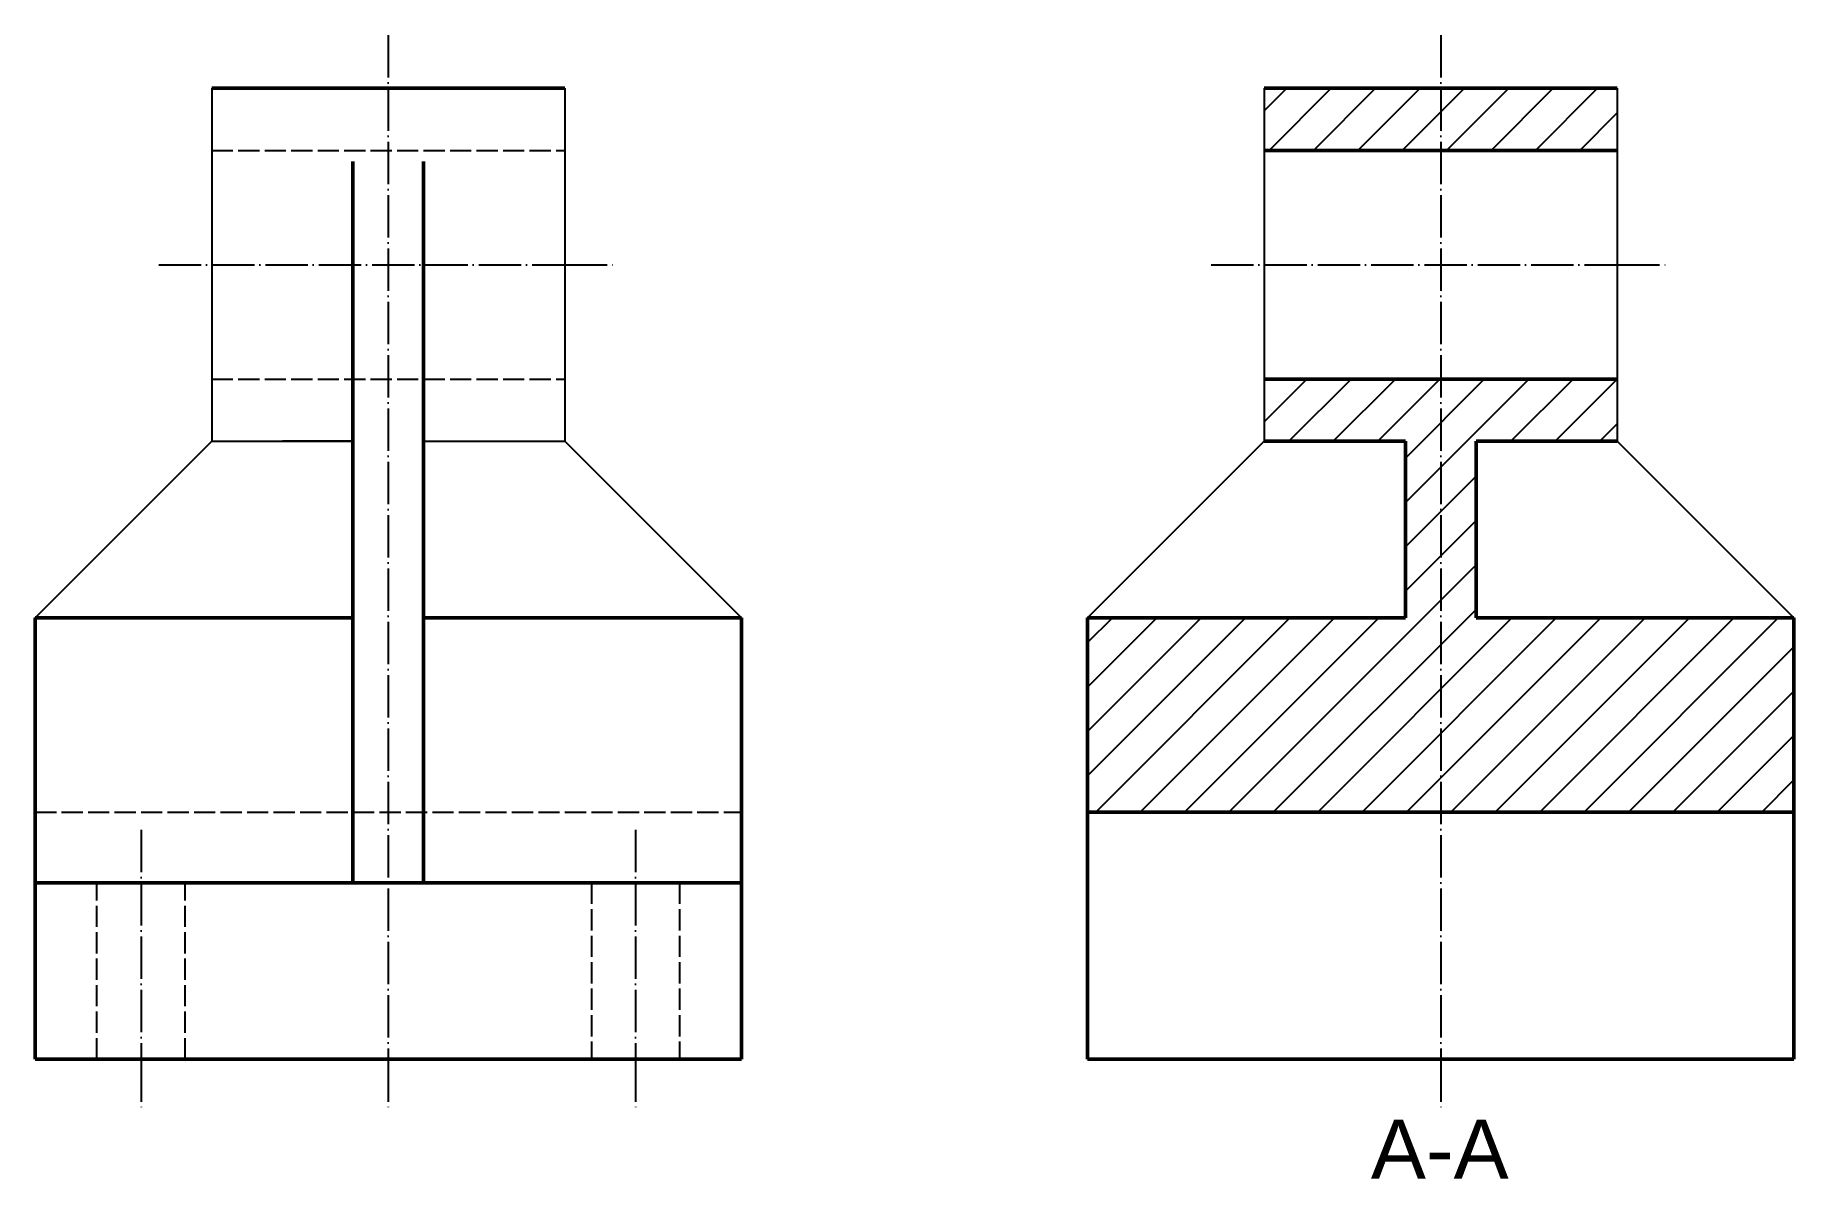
# Model space of a CAD drawing. Header units: millimetres. Extents: x 1201 to 5181, y 1355 to 2078.
# Drawn here: x 3413.2 to 3911.2, y 1686.1 to 2009.9 of the extents above; entities that cross this region are included whole.
import ezdxf

# ---------------------------------------------------------------- set-up
doc = ezdxf.new("R2010")
doc.units = ezdxf.units.MM
doc.header["$LTSCALE"] = 0.5
doc.linetypes.add('ACAD_ISO02W100', pattern=[15, 12, -3])
doc.linetypes.add('ACAD_ISO04W100', pattern=[30, 24, -3, 0, -3])
doc.layers.get('0').update_dxf_attribs({"plot": 0})
doc.layers.add('Hachura', color=110, linetype='Continuous', plot=False)
for name, color, linetype, lineweight in [('Linha de Centro', 10, 'ACAD_ISO04W100', 25), ('Não Visível', 50, 'ACAD_ISO02W100', 25), ('Visível', 7, 'Continuous', 50)]:
    doc.layers.add(name, color=color, linetype=linetype, lineweight=lineweight)
doc.styles.get("Standard").update_dxf_attribs({"font": 'arial.ttf'})

msp = doc.modelspace()

# ---------------------------------------------------------------- texts
at = {"insert": (3791.402, 1702.862), "char_height": 16.7749, "attachment_point": 1}
msp.add_mtext_dynamic_manual_height_columns('A-A', width=26.1846, gutter_width=83.874, heights=[0], dxfattribs=at)

# ---------------------------------------------------------------- hatches: boundary and pattern name
at = {"layer": 'Hachura'}
h = msp.add_hatch(dxfattribs=at)
h.set_pattern_fill('ANSI31', color=3, scale=2.8)
h.paths.add_polyline_path([(3811.195, 1994.934), (3761.195, 1994.934), (3761.195, 1977.322), (3811.195, 1977.322)])
h.paths.add_polyline_path([(3861.195, 1994.934), (3811.195, 1994.934), (3811.195, 1977.322), (3861.195, 1977.322)])
h.paths.add_polyline_path([(3811.195, 1912.545), (3761.195, 1912.545), (3761.195, 1894.934), (3801.195, 1894.934), (3801.195, 1844.934), (3711.195, 1844.934), (3711.195, 1789.934), (3811.195, 1789.934)])
h.paths.add_polyline_path([(3861.195, 1912.545), (3811.195, 1912.545), (3811.195, 1789.934), (3911.195, 1789.934), (3911.195, 1844.934), (3821.195, 1844.934), (3821.195, 1894.934), (3861.195, 1894.934)])

# ---------------------------------------------------------------- linework, layer by layer
for p, q in [((3463.183, 1994.934), (3463.183, 1894.934)), ((3563.183, 1994.934), (3563.183, 1894.934)), ((3761.195, 1994.934), (3761.195, 1894.934)), ((3861.195, 1994.934), (3861.195, 1894.934)), ((3413.183, 1844.934), (3463.183, 1894.934)), ((3463.183, 1894.934), (3503.183, 1894.934)), ((3503.183, 1894.934), (3483.183, 1894.934)), ((3523.183, 1894.934), (3563.183, 1894.934)), ((3523.183, 1894.934), (3543.183, 1894.934)), ((3563.183, 1894.934), (3613.183, 1844.934)), ((3711.195, 1844.934), (3761.195, 1894.934)), ((3861.195, 1894.934), (3911.195, 1844.934))]:
    msp.add_line(p, q)
at = {"layer": 'Linha de Centro'}
for p, q in [((3513.183, 2009.934), (3513.183, 1719.934)), ((3811.195, 2009.934), (3811.195, 1719.934)), ((3448.183, 1944.934), (3563.183, 1944.934)), ((3563.183, 1944.934), (3578.183, 1944.934)), ((3746.195, 1944.934), (3861.195, 1944.934)), ((3861.195, 1944.934), (3876.195, 1944.934)), ((3443.183, 1784.934), (3443.183, 1719.934)), ((3583.183, 1784.934), (3583.183, 1719.934)), ((3443.183, 1719.934), (3443.183, 1704.934)), ((3513.183, 1719.934), (3513.183, 1704.934)), ((3583.183, 1719.934), (3583.183, 1704.934)), ((3811.195, 1719.934), (3811.195, 1704.934))]:
    msp.add_line(p, q, dxfattribs=at)
at = {"layer": 'Não Visível'}
for p, q in [((3463.183, 1977.322), (3563.183, 1977.322)), ((3463.183, 1912.545), (3563.183, 1912.545)), ((3413.183, 1789.934), (3613.183, 1789.934)), ((3430.683, 1719.934), (3430.683, 1769.934)), ((3455.683, 1719.934), (3455.683, 1769.934)), ((3570.683, 1769.934), (3570.683, 1719.934)), ((3595.683, 1769.934), (3595.683, 1719.934))]:
    msp.add_line(p, q, dxfattribs=at)
at = {"layer": 'Visível'}
for p, q in [((3463.183, 1994.934), (3563.183, 1994.934)), ((3761.195, 1994.934), (3861.195, 1994.934)), ((3761.195, 1977.322), (3861.195, 1977.322)), ((3503.183, 1769.934), (3503.183, 1974.134)), ((3523.183, 1769.934), (3523.183, 1974.134)), ((3761.195, 1912.545), (3861.195, 1912.545)), ((3761.195, 1894.934), (3801.195, 1894.934)), ((3801.195, 1894.934), (3801.195, 1844.934)), ((3821.195, 1894.934), (3821.195, 1844.934)), ((3821.195, 1894.934), (3861.195, 1894.934)), ((3413.183, 1844.934), (3413.183, 1769.934)), ((3503.183, 1844.934), (3413.183, 1844.934)), ((3613.183, 1844.934), (3523.183, 1844.934)), ((3613.183, 1844.934), (3613.183, 1769.934)), ((3801.195, 1844.934), (3711.195, 1844.934)), ((3711.195, 1844.934), (3711.195, 1769.934)), ((3911.195, 1844.934), (3821.195, 1844.934)), ((3911.195, 1844.934), (3911.195, 1769.934)), ((3711.195, 1789.934), (3911.195, 1789.934)), ((3413.183, 1719.934), (3413.183, 1769.934)), ((3413.183, 1769.934), (3613.183, 1769.934)), ((3430.683, 1769.934), (3455.683, 1769.934)), ((3613.183, 1769.934), (3613.183, 1719.934)), ((3711.195, 1719.934), (3711.195, 1769.934)), ((3911.195, 1769.934), (3911.195, 1719.934)), ((3613.183, 1719.934), (3413.183, 1719.934)), ((3911.195, 1719.934), (3711.195, 1719.934))]:
    msp.add_line(p, q, dxfattribs=at)

msp.set_redraw_order([(e.dxf.handle, doc.entitydb.next_handle()) for e in msp.query("TEXT MTEXT ATTDEF DIMENSION ARC_DIMENSION")])  # texts and dimensions are drawn at this point

doc.saveas('drawing.dxf')
